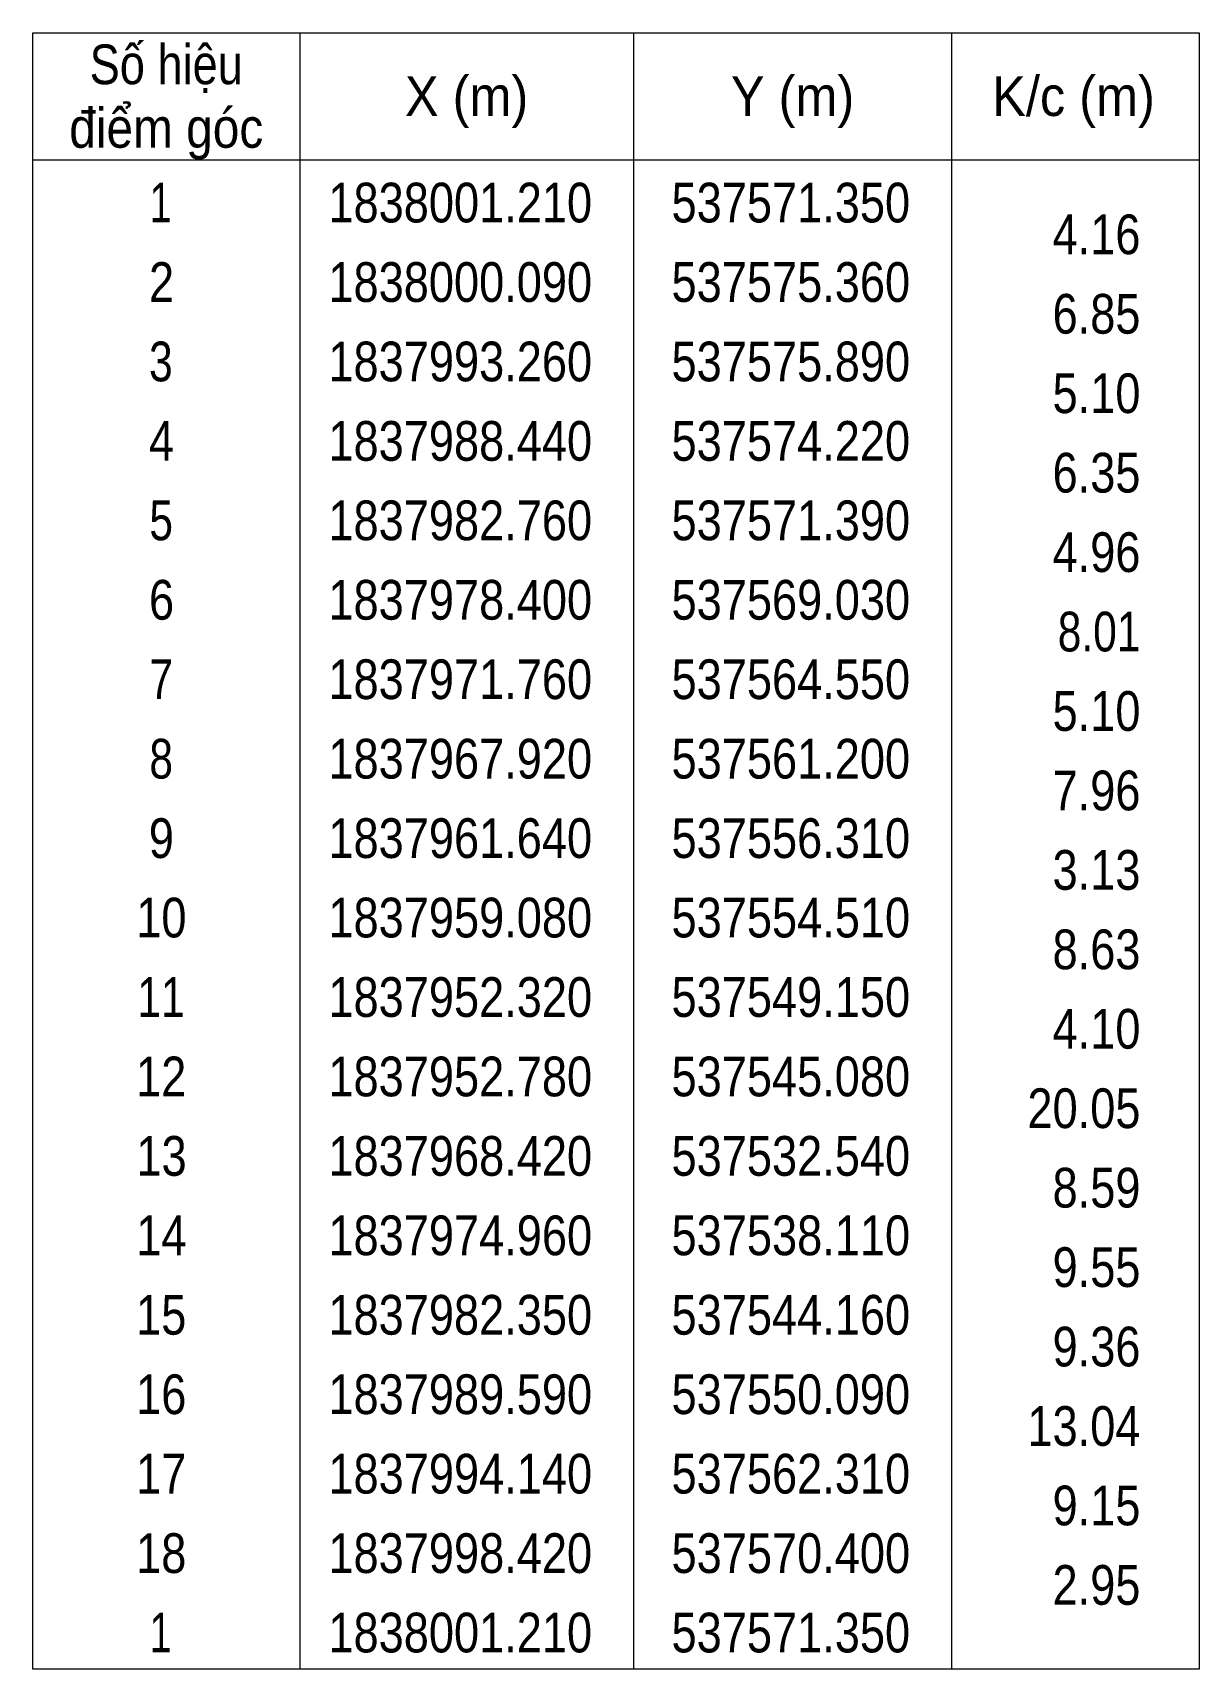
# Model space of a CAD drawing. Header units: metres. Extents: x 537240 to 537823, y 1837904 to 1838056.
# Drawn here: x 537786.7 to 537823.4, y 1837969.5 to 1838021 of the extents above; entities that cross this region are included whole.
import ezdxf
from ezdxf.enums import TextEntityAlignment as Align

# ---------------------------------------------------------------- set-up
doc = ezdxf.new("R2010")
doc.units = ezdxf.units.M
doc.header["$LTSCALE"] = 0.5
doc.layers.add('63', color=7, linetype='Continuous', lineweight=13)

msp = doc.modelspace()

# ---------------------------------------------------------------- texts
at = {"layer": '63'}
for s, width, p in [('Số hiệu', 0.85, (537790.92, 1838019.4)), ('X (m)', 0.95, (537800.37, 1838018.4)), ('Y (m)', 0.95, (537810.625, 1838018.4)), ('K/c (m)', 0.95, (537819.465, 1838018.4)), ('điểm góc', 0.9, (537790.92, 1838017.4)), (' 1', 0.75, (537790.57, 1838015.05)), ('1838001.210', 0.85, (537800.17, 1838015.05)), ('537571.350', 0.85, (537810.57, 1838015.05)), (' 2', 0.85, (537790.575, 1838012.55)), ('1838000.090', 0.85, (537800.17, 1838012.55)), ('537575.360', 0.85, (537810.57, 1838012.55)), (' 3', 0.8, (537790.565, 1838010.05)), ('1837993.260', 0.85, (537800.17, 1838010.05)), ('537575.890', 0.85, (537810.57, 1838010.05)), (' 4', 0.85, (537790.57, 1838007.55)), ('1837988.440', 0.85, (537800.17, 1838007.55)), ('537574.220', 0.85, (537810.57, 1838007.55)), (' 5', 0.8, (537790.575, 1838005.05)), ('1837982.760', 0.85, (537800.17, 1838005.05)), ('537571.390', 0.85, (537810.57, 1838005.05)), (' 6', 0.85, (537790.575, 1838002.55)), ('1837978.400', 0.85, (537800.17, 1838002.55)), ('537569.030', 0.85, (537810.57, 1838002.55)), (' 7', 0.8, (537790.575, 1838000.05)), ('1837971.760', 0.85, (537800.17, 1838000.05)), ('537564.550', 0.85, (537810.57, 1838000.05)), (' 8', 0.8, (537790.575, 1837997.55)), ('1837967.920', 0.85, (537800.17, 1837997.55)), ('537561.200', 0.85, (537810.57, 1837997.55)), (' 9', 0.85, (537790.57, 1837995.05)), ('1837961.640', 0.85, (537800.17, 1837995.05)), ('537556.310', 0.85, (537810.57, 1837995.05)), (' 10', 0.85, (537790.57, 1837992.55)), ('1837959.080', 0.85, (537800.17, 1837992.55)), ('537554.510', 0.85, (537810.57, 1837992.55)), (' 11', 0.8, (537790.57, 1837990.05)), ('1837952.320', 0.85, (537800.17, 1837990.05)), ('537549.150', 0.85, (537810.57, 1837990.05)), (' 12', 0.85, (537790.565, 1837987.55)), ('1837952.780', 0.85, (537800.17, 1837987.55)), ('537545.080', 0.85, (537810.57, 1837987.55)), (' 13', 0.85, (537790.575, 1837985.05)), ('1837968.420', 0.85, (537800.17, 1837985.05)), ('537532.540', 0.85, (537810.57, 1837985.05)), (' 14', 0.85, (537790.57, 1837982.55)), ('1837974.960', 0.85, (537800.17, 1837982.55)), ('537538.110', 0.85, (537810.57, 1837982.55)), (' 15', 0.85, (537790.565, 1837980.05)), ('1837982.350', 0.85, (537800.17, 1837980.05)), ('537544.160', 0.85, (537810.57, 1837980.05)), (' 16', 0.85, (537790.565, 1837977.55)), ('1837989.590', 0.85, (537800.17, 1837977.55)), ('537550.090', 0.85, (537810.57, 1837977.55)), (' 17', 0.85, (537790.565, 1837975.05)), ('1837994.140', 0.85, (537800.17, 1837975.05)), ('537562.310', 0.85, (537810.57, 1837975.05)), (' 18', 0.85, (537790.565, 1837972.55)), ('1837998.420', 0.85, (537800.17, 1837972.55)), ('537570.400', 0.85, (537810.57, 1837972.55)), (' 1', 0.75, (537790.57, 1837970.05)), ('1838001.210', 0.85, (537800.17, 1837970.05)), ('537571.350', 0.85, (537810.57, 1837970.05))]:
    msp.add_text(s, height=1.25, dxfattribs=dict(at, width=width)).set_placement(p, align=Align.CENTER)
for s, width, p in [('4.16', 0.85, (537821.57, 1838014.05)), ('6.85', 0.85, (537821.57, 1838011.55)), ('5.10', 0.85, (537821.57, 1838009.05)), ('6.35', 0.85, (537821.57, 1838006.55)), ('4.96', 0.85, (537821.57, 1838004.05)), ('8.01', 0.8, (537821.57, 1838001.55)), ('5.10', 0.85, (537821.57, 1837999.05)), ('7.96', 0.85, (537821.57, 1837996.55)), ('3.13', 0.85, (537821.57, 1837994.05)), ('8.63', 0.85, (537821.57, 1837991.55)), ('4.10', 0.85, (537821.57, 1837989.05)), ('20.05', 0.85, (537821.57, 1837986.55)), ('8.59', 0.85, (537821.57, 1837984.05)), ('9.55', 0.85, (537821.57, 1837981.55)), ('9.36', 0.85, (537821.57, 1837979.05)), ('13.04', 0.85, (537821.57, 1837976.55)), ('9.15', 0.85, (537821.57, 1837974.05)), ('2.95', 0.85, (537821.57, 1837971.55))]:
    msp.add_text(s, height=1.25, dxfattribs=dict(at, width=width)).set_placement(p, align=Align.RIGHT)

# ---------------------------------------------------------------- linework, layer by layer
at = {"layer": '63'}
for p, q in [((537795.12, 1838021.02), (537795.12, 1837969.52)), ((537805.62, 1838021.02), (537805.62, 1837969.52)), ((537815.62, 1838021.02), (537815.62, 1837969.52)), ((537786.72, 1838017.02), (537823.42, 1838017.02))]:
    msp.add_line(p, q, dxfattribs=at)
msp.add_lwpolyline([(537786.72, 1838021.02), (537823.42, 1838021.02), (537823.42, 1837969.52), (537786.72, 1837969.52)], close=True, dxfattribs=at)

msp.set_redraw_order([(e.dxf.handle, doc.entitydb.next_handle()) for e in msp.query("TEXT MTEXT ATTDEF DIMENSION ARC_DIMENSION")])  # texts and dimensions are drawn at this point

doc.saveas('drawing.dxf')
